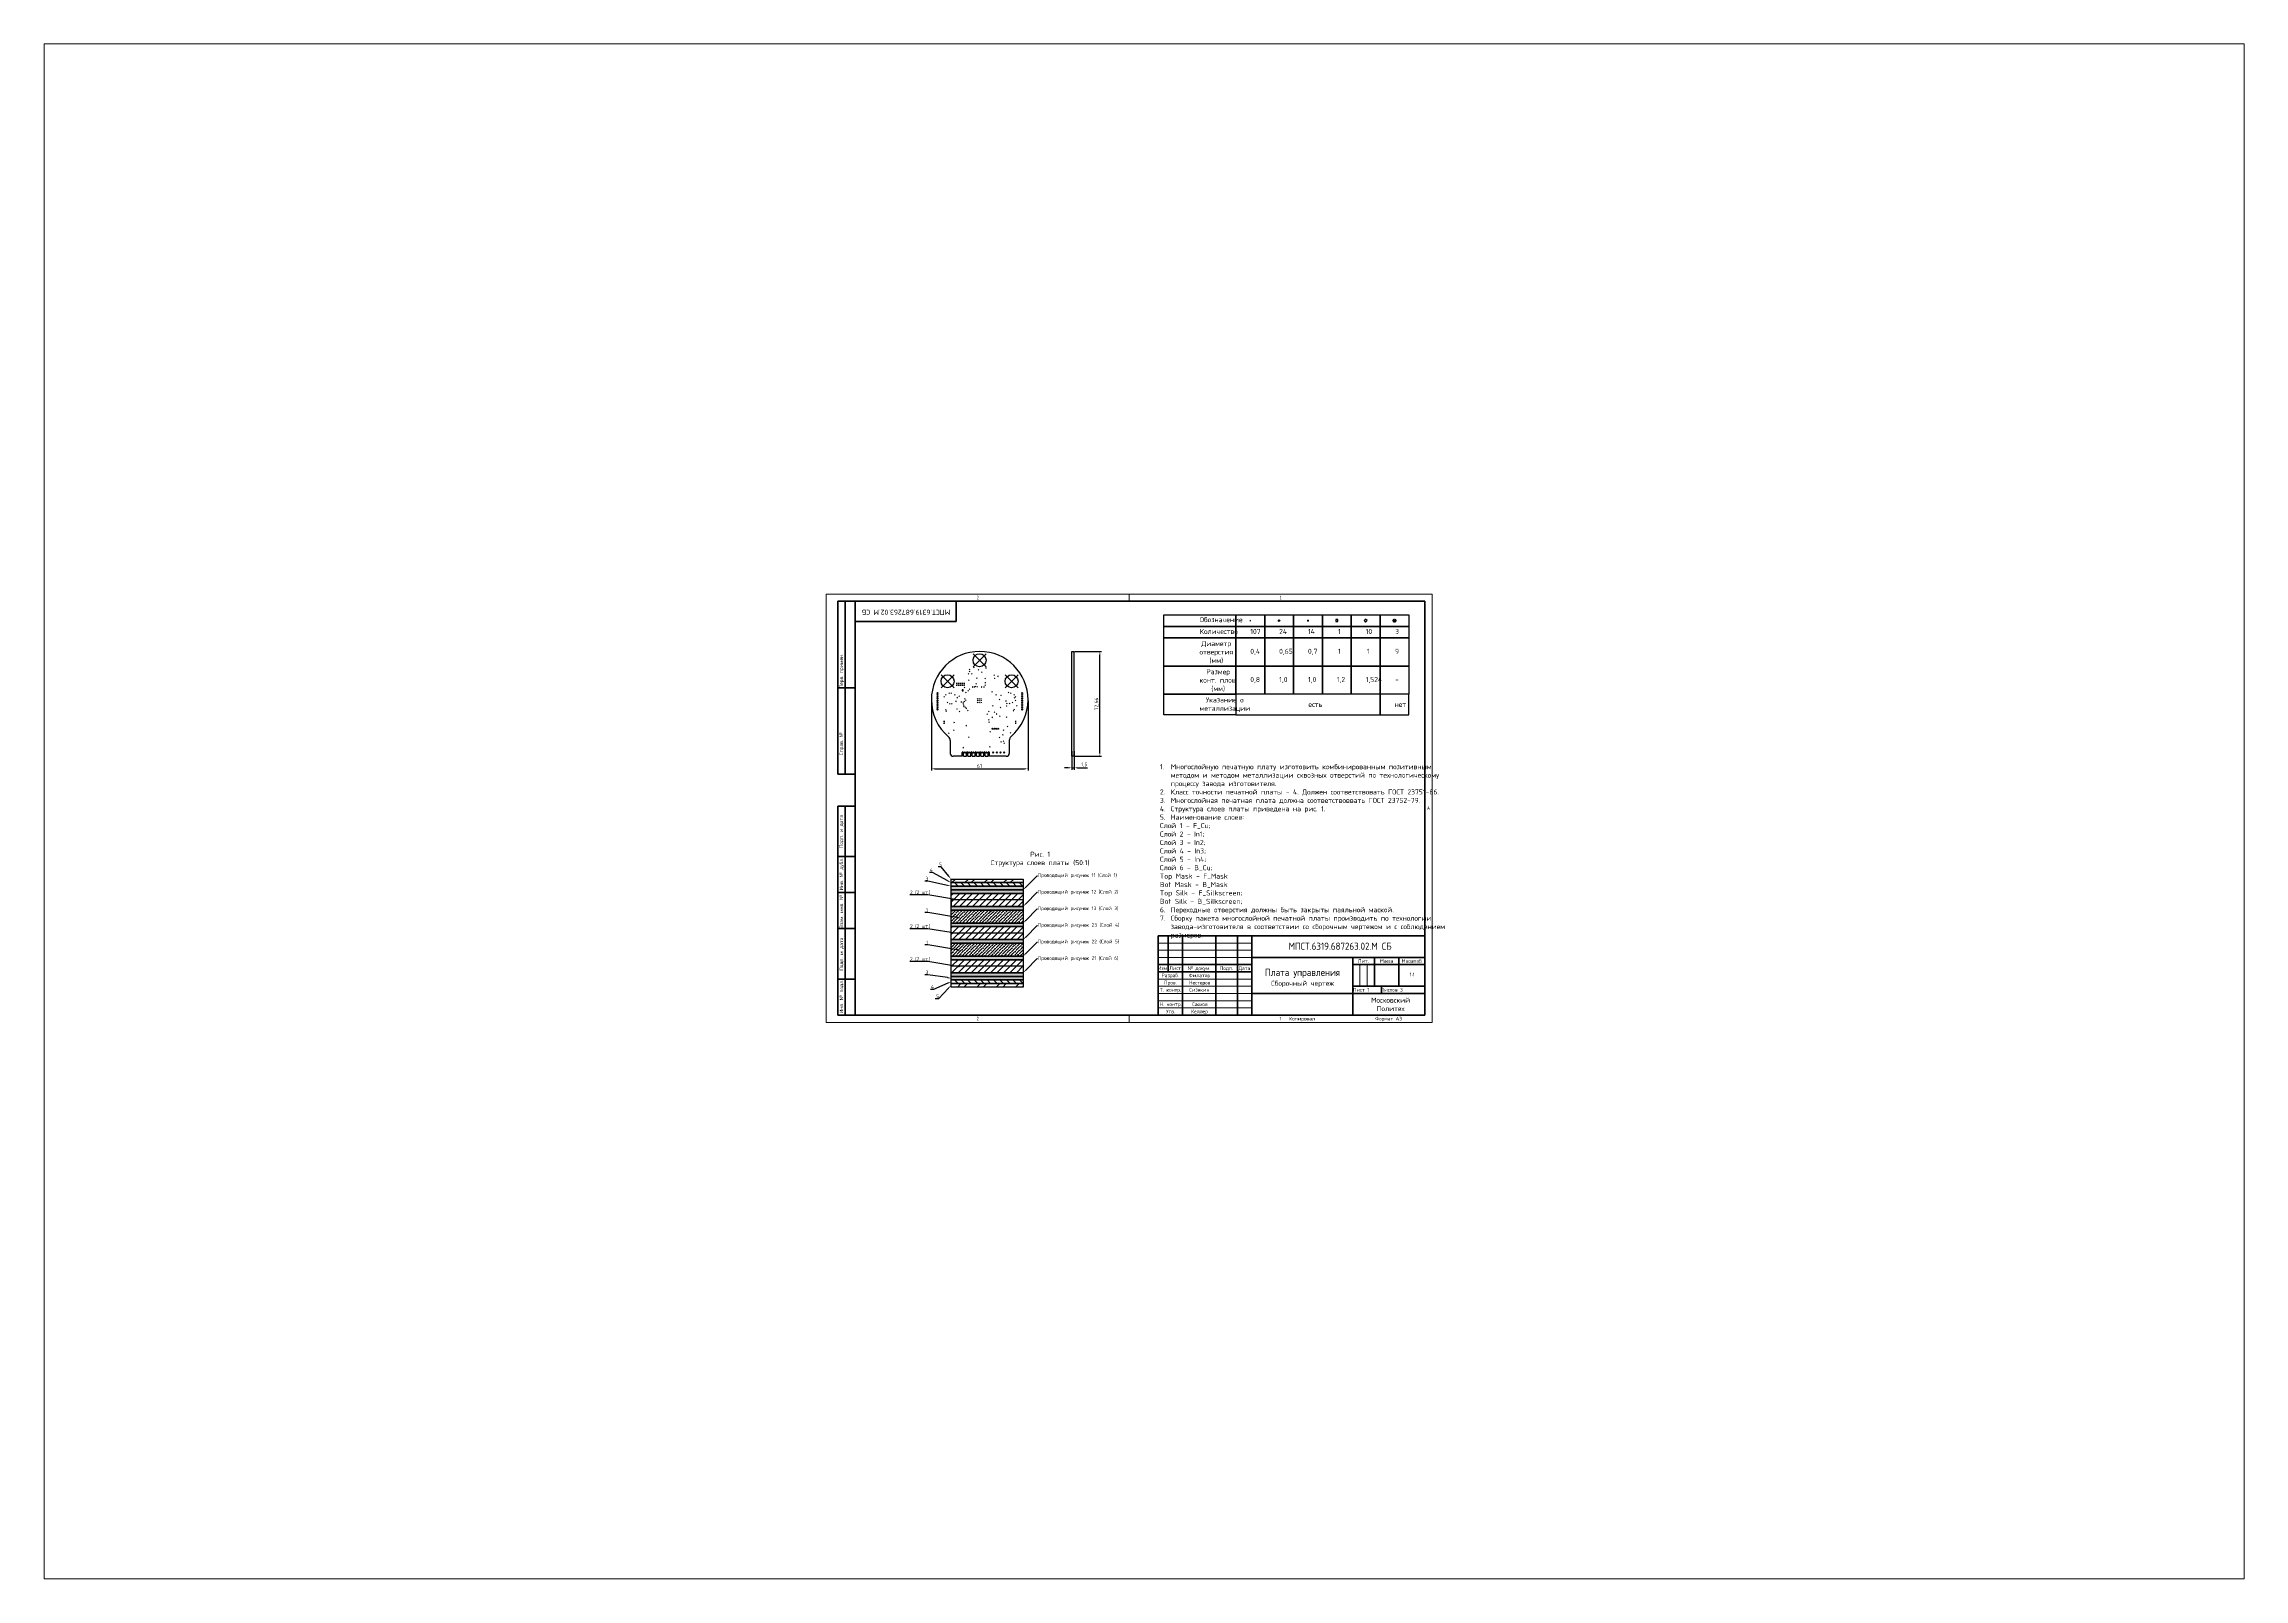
# Paper-space layout 'Лист1' of a CAD drawing. Extents: x -332 to 621, y -232 to 433.
# The model-space entities are those that its viewports show. They can reach past a viewport. Long polylines and large blocks are cut down to what shows.
import ezdxf
from ezdxf import colors
from ezdxf.entities.mleader import LeaderData, LeaderLine
from ezdxf.math import Vec2, Vec3

# ---------------------------------------------------------------- set-up
doc = ezdxf.new("R2010")
doc.units = 0
doc.layers.get('0').update_dxf_attribs({"linetype": 'CONTINUOUS'})
doc.layers.get('Defpoints').update_dxf_attribs({"linetype": 'CONTINUOUS'})
doc.layers.add('BLACK', color=7, linetype='CONTINUOUS')
doc.layers.add('ОСНОВНОЙ', color=7, linetype='CONTINUOUS', lineweight=25)
doc.styles.add('SLDTEXTSTYLE2', font='TXT', dxfattribs={"width": 0.605})
doc.styles.add('СПДС', font='isocpeur.ttf', dxfattribs={"width": 0.9})
doc.dimstyles.new('ISO-25', dxfattribs={"dimtxt": 2.5, "dimasz": 2.5, "dimexe": 1.25, "dimexo": 0.625, "dimtad": 1, "dimtxsty": 'Standard', "dimcen": 2.5, "dimadec": 0, "dimazin": 0, "dimtfac": 1, "dimtmove": 0, "dimatfit": 3, "dimfxl": 1, "dimarcsym": 0})
pattern_1 = [(315, (-77.4648, -131.8693), (2.245064, 2.245064), [])]

# ---------------------------------------------------------------- blocks, each defined once
blk = doc.blocks.new('_Dot')
at = {"color": 0, "linetype": 'ByBlock', "lineweight": -2}
blk.add_line((-0.5, 0), (-1, 0), dxfattribs=at)
at = {"color": 0, "linetype": 'ByBlock', "const_width": 0.5}
blk.add_lwpolyline([(-0.25, 0, 1), (0.25, 0, 1)], format="xyb", close=True, dxfattribs=at)
blk = doc.blocks.new('*D1')
at = {"color": 0, "linetype": 'Continuous', "lineweight": -2, "transparency": 16777216}
for p, q in [((395.5, 21.2), (395.5, 8.4)), ((397, 21.2), (397, 8.4)), ((393, 9.7), (390.5, 9.7)), ((395.5, 9.7), (397, 9.7)), ((399.5, 9.7), (406.3, 9.7))]:
    blk.add_line(p, q, dxfattribs=at)
at = {"color": 0, "linetype": 'Continuous', "transparency": 16777216}
for points in [[(393, 10.1), (393, 9.3), (395.5, 9.7)], [(399.5, 10.1), (399.5, 9.3), (397, 9.7)]]:
    blk.add_solid(points, dxfattribs=at)
at = {"layer": 'Defpoints', "color": 0, "linetype": 'Continuous', "transparency": 16777216}
for p in [(395.5, 21.8), (397, 21.8), (397, 9.7)]:
    blk.add_point(p, dxfattribs=at)
at = {"color": 0, "linetype": 'Continuous', "transparency": 16777216, "insert": (404.1, 11.8), "char_height": 2.5, "attachment_point": 5, "style": 'СПДС'}
blk.add_mtext('1,5', dxfattribs=at)
blk = doc.blocks.new('*D2')
at = {"color": 0, "linetype": 'Continuous', "lineweight": -2, "transparency": 16777216}
for p, q in [((397.6, 90.4), (416.1, 90.4)), ((414.9, 20.2), (414.9, 87.9)), ((397.6, 17.7), (416.1, 17.7))]:
    blk.add_line(p, q, dxfattribs=at)
at = {"color": 0, "linetype": 'Continuous', "transparency": 16777216}
for points in [[(414.5, 87.9), (415.3, 87.9), (414.9, 90.4)], [(414.5, 20.2), (415.3, 20.2), (414.9, 17.7)]]:
    blk.add_solid(points, dxfattribs=at)
at = {"layer": 'Defpoints', "color": 0, "linetype": 'Continuous', "transparency": 16777216}
for p in [(397, 90.4), (414.9, 90.4), (397, 17.7)]:
    blk.add_point(p, dxfattribs=at)
at = {"color": 0, "linetype": 'Continuous', "transparency": 16777216, "insert": (412.8, 54), "char_height": 2.5, "attachment_point": 5, "rotation": 90, "style": 'СПДС'}
blk.add_mtext('72,66', dxfattribs=at)
blk = doc.blocks.new('*D3')
at = {"color": 0, "linetype": 'Continuous', "lineweight": -2, "transparency": 16777216}
for p, q in [((298.1, 56.2), (298.1, 7.8)), ((365.1, 56.2), (365.1, 7.8)), ((300.6, 9), (362.6, 9))]:
    blk.add_line(p, q, dxfattribs=at)
at = {"color": 0, "linetype": 'Continuous', "transparency": 16777216}
for points in [[(300.6, 9.4), (300.6, 8.6), (298.1, 9)], [(362.6, 9.4), (362.6, 8.6), (365.1, 9)]]:
    blk.add_solid(points, dxfattribs=at)
at = {"layer": 'Defpoints', "color": 0, "linetype": 'Continuous', "transparency": 16777216}
for p in [(298.1, 56.9), (365.1, 56.9), (365.1, 9)]:
    blk.add_point(p, dxfattribs=at)
at = {"color": 0, "linetype": 'Continuous', "transparency": 16777216, "insert": (331.6, 10.9), "char_height": 2.5, "attachment_point": 5, "style": 'СПДС'}
blk.add_mtext('67', dxfattribs=at)

msp = doc.modelspace()

# ---------------------------------------------------------------- hatches: boundary and pattern name
at = {"linetype": 'Continuous'}
h = msp.add_hatch(dxfattribs=at)
h.set_pattern_fill('ANSI32', color=256)
h.set_pattern_definition([(45, (-77.465, -131.869), (-6.7352, 6.7352), []), (45, (-72.975, -131.869), (-6.7352, 6.7352), [])])
h.paths.add_polyline_path([(361.716, -67.411), (311.716, -67.411), (311.716, -69.911), (361.716, -69.911)])
h.paths.add_polyline_path([(361.716, -139.911), (311.716, -139.911), (311.716, -142.411), (361.716, -142.411)])
h = msp.add_hatch(dxfattribs=at)
h.set_pattern_fill('ANSI31', color=256, angle=270)
h.set_pattern_definition(pattern_1)
h.paths.add_polyline_path([(361.716, -69.911), (311.716, -69.911), (311.716, -72.411), (361.716, -72.411)])
h = msp.add_hatch(dxfattribs=at)
h.set_pattern_fill('AR-CONC', color=256, scale=0.01, angle=270)
h.set_pattern_definition([(320, (-77.4648, -131.8693), (-0.159391, -1.8218467), [0.1905, -2.0955]), (265, (-77.4648, -131.8693), (1.9105685, 0.352434), [0.1524, -1.676406]), (10.45144, (-77.4781, -132.0211), (1.7511775, -1.4694125), [0.1619, -1.7809024]), (316.1842, (-76.9568, -131.8693), (-0.420423, -2.71079), [0.28575, -3.14325]), (6.63556, (-76.9918, -132.0952), (2.474261, -2.374041), [0.24285, -2.671356]), (261.18415, (-76.9568, -131.8693), (2.474261, -2.374041), [0.2286, -2.514597]), (291, (-77.0838, -132.1233), (-1.022652, -1.516144), [0.1905, -2.0955]), (236, (-77.0838, -132.1233), (1.84188, -0.61802), [0.1524, -1.6764]), (341.45144, (-77.169, -132.2496), (0.819228, -2.134164), [0.1619, -1.780899]), (307.5, (-77.4648, -131.8693), (0.8455504, -0.030886), [0, -1.65608, 0, -1.7018, 0, -1.68275]), (277.5, (-77.4648, -131.8693), (1.0018057, -0.6681966), [0, -0.97028, 0, -1.61798, 0, -0.64135]), (237.5, (-77.4648, -131.30285), (-0.0572874, -1.355906), [0, -0.635, 0, -1.9812, 0, -2.6289]), (227.5, (-77.4648, -131.0489), (0.254265, -1.4812918), [0, -0.8255, 0, -1.31572, 0, -1.8669])])
h.paths.add_polyline_path([(311.716, -134.911), (311.716, -137.411), (361.716, -137.411), (361.716, -134.911)])
h.paths.add_polyline_path([(311.716, -72.411), (311.716, -74.911), (361.716, -74.911), (361.716, -72.411)])
h = msp.add_hatch(color=256, dxfattribs=at)
h.dxf.hatch_style = 1
h.paths.add_polyline_path([(361.716, -74.911), (311.716, -74.911), (311.716, -77.411), (361.716, -77.411)])
h.paths.add_polyline_path([(361.716, -86.411), (311.716, -86.411), (311.716, -88.911), (361.716, -88.911)])
h.paths.add_polyline_path([(361.716, -97.911), (311.716, -97.911), (311.716, -100.411), (361.716, -100.411)])
h.paths.add_polyline_path([(361.716, -109.411), (311.716, -109.411), (311.716, -111.911), (361.716, -111.911)])
h.paths.add_polyline_path([(361.716, -120.911), (311.716, -120.911), (311.716, -123.411), (361.716, -123.411)])
h.paths.add_polyline_path([(361.716, -132.411), (311.716, -132.411), (311.716, -134.911), (361.716, -134.911)])
h = msp.add_hatch(dxfattribs=at)
h.set_pattern_fill('ANSI31', color=256)
h.paths.add_polyline_path([(361.716, -77.411), (311.716, -77.411), (311.716, -81.911), (361.716, -81.911)])
h.paths.add_polyline_path([(361.716, -81.911), (311.716, -81.911), (311.716, -86.411), (361.716, -86.411)])
h.paths.add_polyline_path([(361.716, -100.411), (311.716, -100.411), (311.716, -104.562), (313.82, -104.911), (361.716, -104.911)])
h.paths.add_polyline_path([(361.716, -104.911), (313.82, -104.911), (311.716, -104.911), (311.716, -109.411), (361.716, -109.411)])
h.paths.add_polyline_path([(361.716, -123.411), (311.716, -123.411), (311.716, -127.341), (315.149, -127.911), (361.716, -127.911)])
h.paths.add_polyline_path([(361.716, -127.911), (315.149, -127.911), (311.716, -127.911), (311.716, -132.411), (361.716, -132.411)])
h = msp.add_hatch(dxfattribs=at)
h.set_pattern_fill('ANSI36', color=256, scale=0.5)
h.paths.add_polyline_path([(361.716, -88.911), (311.716, -88.911), (311.716, -97.911), (361.716, -97.911)])
h.paths.add_polyline_path([(361.716, -111.911), (311.716, -111.911), (311.716, -120.911), (361.716, -120.911)])
h = msp.add_hatch(dxfattribs=at)
h.set_pattern_fill('ANSI31', color=256, angle=270)
h.set_pattern_definition(pattern_1)
h.paths.add_polyline_path([(311.716, -137.411), (311.716, -139.911), (361.716, -139.911), (361.716, -137.411)])

# ---------------------------------------------------------------- linework, layer by layer
at = {"color": 7, "linetype": 'Continuous', "lineweight": 18}
for p, q in [((225.233, 130.201), (645.233, 130.201)), ((225.233, 130.201), (225.233, -166.799)), ((645.233, 130.201), (645.233, -166.799)), ((455.233, -111.799), (520.233, -111.799)), ((455.233, -116.799), (520.233, -116.799)), ((455.233, -121.799), (520.233, -121.799)), ((455.233, -136.799), (520.233, -136.799)), ((595.233, -126.799), (595.233, -141.799)), ((600.233, -126.799), (600.233, -141.799)), ((455.233, -141.799), (520.233, -141.799)), ((455.233, -146.799), (520.233, -146.799)), ((455.233, -151.799), (520.233, -151.799)), ((225.233, -166.799), (645.233, -166.799)), ((455.233, -156.799), (520.233, -156.799))]:
    msp.add_line(p, q, dxfattribs=at)
at = {"color": 7, "linetype": 'Continuous', "lineweight": 50}
for p, q in [((233.233, 5.201), (233.233, 125.201)), ((245.233, 125.201), (233.233, 125.201)), ((233.233, 5.201), (233.233, 125.201)), ((238.233, 5.201), (238.233, 125.201)), ((238.233, 5.201), (238.233, 125.201)), ((245.233, 125.201), (245.233, -161.799)), ((640.233, 125.201), (245.233, 125.201)), ((245.233, 125.201), (245.233, -161.799)), ((315.233, 111.201), (315.233, 125.201)), ((640.233, -161.799), (640.233, 125.201)), ((245.233, 111.201), (315.233, 111.201)), ((233.233, 65.201), (245.233, 65.201)), ((233.233, 5.201), (245.233, 5.201)), ((233.233, -161.799), (233.233, -16.799)), ((233.233, -16.799), (245.233, -16.799)), ((238.233, -161.799), (238.233, -16.799)), ((245.233, -51.799), (233.233, -51.799)), ((245.233, -76.799), (233.233, -76.799)), ((245.233, -101.799), (233.233, -101.799)), ((455.233, -106.799), (640.233, -106.799)), ((455.233, -106.799), (455.233, -161.799)), ((462.233, -131.799), (462.233, -106.799)), ((472.233, -106.799), (472.233, -161.799)), ((495.233, -106.799), (495.233, -161.799)), ((510.233, -106.799), (510.233, -161.799)), ((520.233, -106.799), (520.233, -161.799)), ((520.233, -121.799), (640.233, -121.799)), ((590.233, -121.799), (590.233, -161.799)), ((605.233, -121.799), (605.233, -141.799)), ((622.233, -121.799), (622.233, -141.799)), ((233.233, -136.799), (245.233, -136.799)), ((455.233, -126.799), (520.233, -126.799)), ((455.233, -131.799), (520.233, -131.799)), ((590.233, -126.799), (640.233, -126.799)), ((520.233, -146.799), (640.233, -146.799)), ((590.233, -141.799), (640.233, -141.799)), ((610.233, -141.799), (610.233, -146.799)), ((233.233, -161.799), (245.233, -161.799)), ((245.233, -161.799), (640.233, -161.799))]:
    msp.add_line(p, q, dxfattribs=at)
at = {"color": 7, "linetype": 'Continuous', "lineweight": 25}
msp.add_line((245.233, 65.201), (233.233, 65.201), dxfattribs=at)
at = {"linetype": 'Continuous'}
for points in [[(459.199, 115.752), (509.199, 115.752), (509.199, 107.752), (459.199, 107.752)], [(459.199, 107.752), (509.199, 107.752), (509.199, 99.752), (459.199, 99.752)], [(509.199, 115.752), (529.199, 115.752), (529.199, 107.752), (509.199, 107.752)], [(509.199, 107.752), (529.199, 107.752), (529.199, 99.752), (509.199, 99.752)], [(529.199, 115.752), (549.199, 115.752), (549.199, 107.752), (529.199, 107.752)], [(529.199, 107.752), (549.199, 107.752), (549.199, 99.752), (529.199, 99.752)], [(549.199, 115.752), (569.199, 115.752), (569.199, 107.752), (549.199, 107.752)], [(549.199, 107.752), (569.199, 107.752), (569.199, 99.752), (549.199, 99.752)], [(569.199, 115.752), (589.199, 115.752), (589.199, 107.752), (569.199, 107.752)], [(569.199, 107.752), (589.199, 107.752), (589.199, 99.752), (569.199, 99.752)], [(589.199, 115.752), (609.199, 115.752), (609.199, 107.752), (589.199, 107.752)], [(589.199, 107.752), (609.199, 107.752), (609.199, 99.752), (589.199, 99.752)], [(609.199, 115.752), (629.199, 115.752), (629.199, 107.752), (609.199, 107.752)], [(609.199, 107.752), (629.199, 107.752), (629.199, 99.752), (609.199, 99.752)], [(459.199, 99.752), (509.199, 99.752), (509.199, 80.215), (459.199, 80.215)], [(509.199, 99.752), (529.199, 99.752), (529.199, 80.215), (509.199, 80.215)], [(529.199, 99.752), (549.199, 99.752), (549.199, 80.215), (529.199, 80.215)], [(549.199, 99.752), (569.199, 99.752), (569.199, 80.215), (549.199, 80.215)], [(569.199, 99.752), (589.199, 99.752), (589.199, 80.215), (569.199, 80.215)], [(589.199, 99.752), (609.199, 99.752), (609.199, 80.215), (589.199, 80.215)], [(609.199, 99.752), (629.199, 99.752), (629.199, 80.215), (609.199, 80.215)], [(395.464, 90.367), (396.964, 90.367), (396.964, 17.705), (395.464, 17.705)], [(459.199, 80.215), (509.199, 80.215), (509.199, 60.678), (459.199, 60.678)], [(509.199, 80.215), (529.199, 80.215), (529.199, 60.678), (509.199, 60.678)], [(529.199, 80.215), (549.199, 80.215), (549.199, 60.678), (529.199, 60.678)], [(549.199, 80.215), (569.199, 80.215), (569.199, 60.678), (549.199, 60.678)], [(569.199, 80.215), (589.199, 80.215), (589.199, 60.678), (569.199, 60.678)], [(589.199, 80.215), (609.199, 80.215), (609.199, 60.678), (589.199, 60.678)], [(609.199, 80.215), (629.199, 80.215), (629.199, 60.678), (609.199, 60.678)], [(459.199, 60.678), (509.199, 60.678), (509.199, 46.451), (459.199, 46.451)], [(509.199, 46.451), (609.199, 46.451), (609.199, 60.678), (509.199, 60.678)], [(609.199, 46.451), (629.199, 46.451), (629.199, 60.678), (609.199, 60.678)], [(311.716, -67.411), (361.716, -67.411), (361.716, -142.411), (311.716, -142.411)], [(311.716, -67.411), (361.716, -67.411), (361.716, -69.911), (311.716, -69.911)], [(311.716, -69.911), (361.716, -69.911), (361.716, -72.411), (311.716, -72.411)], [(311.716, -72.411), (361.716, -72.411), (361.716, -74.911), (311.716, -74.911)], [(311.716, -74.911), (361.716, -74.911), (361.716, -77.411), (311.716, -77.411)], [(311.716, -77.411), (361.716, -77.411), (361.716, -86.411), (311.716, -86.411)], [(311.716, -86.411), (361.716, -86.411), (361.716, -81.911), (311.716, -81.911)], [(311.716, -86.411), (361.716, -86.411), (361.716, -88.911), (311.716, -88.911)], [(311.716, -88.911), (361.716, -88.911), (361.716, -97.911), (311.716, -97.911)], [(311.716, -97.911), (361.716, -97.911), (361.716, -100.411), (311.716, -100.411)], [(311.716, -100.411), (361.716, -100.411), (361.716, -109.411), (311.716, -109.411)], [(311.716, -100.411), (361.716, -100.411), (361.716, -104.911), (311.716, -104.911)], [(311.716, -109.411), (361.716, -109.411), (361.716, -111.911), (311.716, -111.911)], [(311.716, -111.911), (361.716, -111.911), (361.716, -120.911), (311.716, -120.911)], [(311.716, -120.911), (361.716, -120.911), (361.716, -123.411), (311.716, -123.411)], [(311.716, -123.411), (361.716, -123.411), (361.716, -132.411), (311.716, -132.411)], [(311.716, -123.411), (361.716, -123.411), (361.716, -127.911), (311.716, -127.911)], [(311.716, -132.411), (361.716, -132.411), (361.716, -134.911), (311.716, -134.911)], [(311.716, -134.911), (361.716, -134.911), (361.716, -137.411), (311.716, -137.411)], [(311.716, -137.411), (361.716, -137.411), (361.716, -139.911), (311.716, -139.911)], [(311.716, -139.911), (361.716, -139.911), (361.716, -142.411), (311.716, -142.411)]]:
    msp.add_lwpolyline(points, close=True, dxfattribs=at)
at = {"layer": 'BLACK', "linetype": 'Continuous'}
for p, q in [((518.999, 111.952), (519.399, 111.552)), ((519.399, 111.952), (518.999, 111.552)), ((558.599, 111.752), (559.799, 111.752)), ((559.199, 112.352), (559.199, 111.152)), ((579.863, 112.459), (578.448, 112.459)), ((578.448, 112.459), (578.448, 111.045)), ((578.448, 111.045), (579.863, 111.045)), ((579.863, 111.045), (579.863, 112.459)), ((599.155, 112.752), (598.156, 111.753)), ((598.156, 111.753), (599.156, 110.752)), ((600.156, 111.752), (599.155, 112.752)), ((599.156, 110.752), (600.156, 111.752)), ((618.156, 112.752), (620.156, 110.752)), ((620.156, 112.752), (618.156, 110.752)), ((324.196, 78.141), (324.596, 77.741)), ((324.596, 78.141), (324.196, 77.741)), ((324.196, 76.641), (324.596, 76.241)), ((324.596, 76.641), (324.196, 76.241)), ((327.013, 88.823), (336.013, 79.823)), ((336.013, 88.823), (327.013, 79.823)), ((327.196, 79.391), (327.596, 78.991)), ((327.596, 79.391), (327.196, 78.991)), ((330.581, 77.776), (330.981, 77.376)), ((330.981, 77.776), (330.581, 77.376)), ((335.696, 79.141), (336.096, 78.741)), ((336.096, 79.141), (335.696, 78.741)), ((304.788, 74.218), (313.788, 65.218)), ((313.788, 74.218), (304.788, 65.218)), ((310.196, 61.641), (310.596, 61.241)), ((310.596, 61.641), (310.196, 61.241)), ((311.696, 61.641), (312.096, 61.241)), ((312.096, 61.641), (311.696, 61.241)), ((315.386, 68.341), (316.086, 68.341)), ((315.386, 67.071), (316.086, 67.071)), ((315.736, 68.691), (315.736, 67.991)), ((315.736, 67.421), (315.736, 66.721)), ((316.656, 68.341), (317.356, 68.341)), ((316.656, 67.071), (317.356, 67.071)), ((317.006, 68.691), (317.006, 67.991)), ((317.006, 67.421), (317.006, 66.721)), ((317.926, 68.341), (318.626, 68.341)), ((317.926, 67.071), (318.626, 67.071)), ((318.276, 68.691), (318.276, 67.991)), ((318.276, 67.421), (318.276, 66.721)), ((319.196, 68.341), (319.896, 68.341)), ((319.196, 67.071), (319.896, 67.071)), ((320.041, 63.779), (319.334, 63.779)), ((319.334, 63.779), (319.334, 63.072)), ((319.334, 63.072), (320.041, 63.072)), ((319.546, 68.691), (319.546, 67.991)), ((319.546, 67.421), (319.546, 66.721)), ((320.041, 63.072), (320.041, 63.779)), ((320.466, 68.341), (321.166, 68.341)), ((320.466, 67.071), (321.166, 67.071)), ((320.816, 68.691), (320.816, 67.991)), ((320.816, 67.421), (320.816, 66.721)), ((320.884, 65.657), (321.284, 65.257)), ((321.284, 65.657), (320.884, 65.257)), ((321.646, 62.101), (322.046, 61.701)), ((322.046, 62.101), (321.646, 61.701)), ((323.385, 63.244), (323.785, 62.844)), ((323.785, 63.244), (323.385, 62.844)), ((323.696, 75.141), (324.096, 74.741)), ((324.096, 75.141), (323.696, 74.741)), ((323.932, 70.737), (324.332, 70.337)), ((324.332, 70.737), (323.932, 70.337)), ((324.313, 64.514), (324.713, 64.114)), ((324.713, 64.514), (324.313, 64.114)), ((325.921, 75.123), (326.321, 74.723)), ((326.321, 75.123), (325.921, 74.723)), ((326.472, 65.911), (326.872, 65.511)), ((326.872, 65.911), (326.472, 65.511)), ((327.488, 65.911), (327.888, 65.511)), ((327.888, 65.911), (327.488, 65.511)), ((328.437, 66.228), (328.837, 65.828)), ((328.837, 66.228), (328.437, 65.828)), ((329.012, 68.121), (329.412, 67.721)), ((329.412, 68.121), (329.012, 67.721)), ((329.266, 72.007), (329.666, 71.607)), ((329.666, 72.007), (329.266, 71.607)), ((329.647, 66.038), (330.047, 65.638)), ((330.047, 66.038), (329.647, 65.638)), ((332.695, 65.911), (333.095, 65.511)), ((333.095, 65.911), (332.695, 65.511)), ((332.811, 76.198), (333.211, 75.798)), ((333.211, 76.198), (332.811, 75.798)), ((334.346, 65.911), (334.746, 65.511)), ((334.746, 65.911), (334.346, 65.511)), ((335.108, 71.879), (335.508, 71.479)), ((335.508, 71.879), (335.108, 71.479)), ((335.108, 68.959), (335.508, 68.559)), ((335.508, 68.959), (335.108, 68.559)), ((335.108, 67.181), (335.508, 66.781)), ((335.508, 67.181), (335.108, 66.781)), ((339.934, 62.609), (340.334, 62.209)), ((340.334, 62.609), (339.934, 62.209)), ((341.346, 74.141), (341.746, 73.741)), ((341.746, 74.141), (341.346, 73.741)), ((341.746, 71.941), (342.146, 71.541)), ((342.146, 71.941), (341.746, 71.541)), ((343.946, 73.341), (344.346, 72.941)), ((344.346, 73.341), (343.946, 72.941)), ((349.238, 74.218), (358.238, 65.218)), ((358.238, 74.218), (349.238, 65.218)), ((351.446, 62.141), (351.846, 61.741)), ((351.846, 62.141), (351.446, 61.741)), ((352.946, 61.641), (353.346, 61.241)), ((353.346, 61.641), (352.946, 61.241)), ((306.696, 59.141), (307.096, 58.741)), ((307.096, 59.141), (306.696, 58.741)), ((307.791, 50.141), (308.191, 49.741)), ((308.191, 50.141), (307.791, 49.741)), ((307.859, 60.554), (308.259, 60.154)), ((308.259, 60.554), (307.859, 60.154)), ((308.196, 49.141), (308.596, 48.741)), ((308.596, 49.141), (308.196, 48.741)), ((309.061, 55.141), (309.461, 54.741)), ((309.461, 55.141), (309.061, 54.741)), ((310.646, 54.241), (311.046, 53.841)), ((311.046, 54.241), (310.646, 53.841)), ((312.009, 54.204), (312.409, 53.804)), ((312.409, 54.204), (312.009, 53.804)), ((314.034, 60.554), (314.434, 60.154)), ((314.434, 60.554), (314.034, 60.154)), ((314.876, 56.011), (315.276, 55.611)), ((315.276, 56.011), (314.876, 55.611)), ((315.677, 50.671), (316.077, 50.271)), ((316.077, 50.671), (315.677, 50.271)), ((315.746, 58.541), (316.146, 58.141)), ((316.146, 58.541), (315.746, 58.141)), ((317.146, 59.541), (317.546, 59.141)), ((317.546, 59.541), (317.146, 59.141)), ((317.328, 48.893), (317.728, 48.493)), ((317.728, 48.893), (317.328, 48.493)), ((318.546, 55.541), (318.946, 55.141)), ((318.946, 55.541), (318.546, 55.141)), ((319.879, 54.269), (320.279, 53.869)), ((320.279, 54.269), (319.879, 53.869)), ((319.946, 55.341), (320.346, 54.941)), ((320.346, 55.341), (319.946, 54.941)), ((320.342, 53.382), (320.742, 52.982)), ((320.742, 53.382), (320.342, 52.982)), ((320.452, 52.389), (320.852, 51.989)), ((320.852, 52.389), (320.452, 51.989)), ((320.839, 55.833), (321.239, 55.433)), ((321.239, 55.833), (320.839, 55.433)), ((321.138, 57.783), (321.538, 57.383)), ((321.538, 57.783), (321.138, 57.383)), ((321.346, 51.941), (321.746, 51.541)), ((321.746, 51.941), (321.346, 51.541)), ((321.773, 56.767), (322.173, 56.367)), ((322.173, 56.767), (321.773, 56.367)), ((321.96, 51.151), (322.36, 50.751)), ((322.36, 51.151), (321.96, 50.751)), ((323.17, 49.655), (323.57, 49.255)), ((323.57, 49.655), (323.17, 49.255)), ((329.774, 57.783), (330.174, 57.383)), ((330.174, 57.783), (329.774, 57.383)), ((329.774, 56.513), (330.174, 56.113)), ((330.174, 56.513), (329.774, 56.113)), ((329.774, 55.243), (330.174, 54.843)), ((330.174, 55.243), (329.774, 54.843)), ((331.044, 57.783), (331.444, 57.383)), ((331.444, 57.783), (331.044, 57.383)), ((331.044, 56.513), (331.444, 56.113)), ((331.444, 56.513), (331.044, 56.113)), ((331.044, 55.243), (331.444, 54.843)), ((331.444, 55.243), (331.044, 54.843)), ((332.314, 57.783), (332.714, 57.383)), ((332.714, 57.783), (332.314, 57.383)), ((332.314, 56.513), (332.714, 56.113)), ((332.714, 56.513), (332.314, 56.113)), ((332.314, 55.243), (332.714, 54.843)), ((332.714, 55.243), (332.314, 54.843)), ((336.632, 47.115), (337.032, 46.715)), ((337.032, 47.115), (336.632, 46.715)), ((337.648, 48.893), (338.048, 48.493)), ((338.048, 48.893), (337.648, 48.493)), ((340.571, 52.854), (340.971, 52.454)), ((340.971, 52.854), (340.571, 52.454)), ((341.585, 48.512), (341.985, 48.112)), ((341.985, 48.512), (341.585, 48.112)), ((342.728, 60.577), (343.128, 60.177)), ((343.128, 60.577), (342.728, 60.177)), ((342.982, 47.242), (343.382, 46.842)), ((343.382, 47.242), (342.982, 46.842)), ((345.146, 57.341), (345.546, 56.941)), ((345.546, 57.341), (345.146, 56.941)), ((345.811, 51.756), (346.211, 51.356)), ((346.211, 51.756), (345.811, 51.356)), ((346.146, 60.141), (346.546, 59.741)), ((346.546, 60.141), (346.146, 59.741)), ((349.586, 56.259), (349.986, 55.859)), ((349.986, 56.259), (349.586, 55.859)), ((350.084, 54.504), (350.484, 54.104)), ((350.484, 54.504), (350.084, 54.104)), ((350.084, 52.779), (350.484, 52.379)), ((350.484, 52.779), (350.084, 52.379)), ((351.915, 54.549), (352.315, 54.149)), ((352.315, 54.549), (351.915, 54.149)), ((354.081, 55.256), (354.481, 54.856)), ((354.481, 55.256), (354.081, 54.856)), ((354.754, 49.434), (355.154, 49.034)), ((355.154, 49.434), (354.754, 49.034)), ((355.196, 50.391), (355.596, 49.991)), ((355.596, 50.391), (355.196, 49.991)), ((355.359, 60.554), (355.759, 60.154)), ((355.759, 60.554), (355.359, 60.154)), ((355.533, 58.393), (355.933, 57.993)), ((355.933, 58.393), (355.533, 57.993)), ((356.196, 59.141), (356.596, 58.741)), ((356.596, 59.141), (356.196, 58.741)), ((356.196, 56.641), (356.596, 56.241)), ((356.596, 56.641), (356.196, 56.241)), ((357.196, 52.891), (357.596, 52.491)), ((357.596, 52.891), (357.196, 52.491)), ((306.51, 41.962), (307.21, 41.962)), ((306.51, 40.692), (307.21, 40.692)), ((306.86, 42.312), (306.86, 41.612)), ((306.86, 41.042), (306.86, 40.342)), ((309.946, 33.891), (310.346, 33.491)), ((310.346, 33.891), (309.946, 33.491)), ((313.518, 36.069), (313.918, 35.669)), ((313.918, 36.069), (313.518, 35.669)), ((313.552, 41.239), (313.952, 40.839)), ((313.952, 41.239), (313.552, 40.839)), ((322.027, 39.114), (322.427, 38.714)), ((322.427, 39.114), (322.027, 38.714)), ((323.932, 31.113), (324.332, 30.713)), ((324.332, 31.113), (323.932, 30.713)), ((337.809, 43.254), (338.209, 42.854)), ((338.209, 43.254), (337.809, 42.854)), ((337.834, 41.529), (338.234, 41.129)), ((338.234, 41.529), (337.834, 41.129)), ((338.696, 34.891), (339.096, 34.491)), ((339.096, 34.891), (338.696, 34.491)), ((340.123, 44.891), (340.523, 44.491)), ((340.523, 44.891), (340.123, 44.491)), ((345.167, 30.913), (345.567, 30.513)), ((345.567, 30.913), (345.167, 30.513)), ((345.361, 45.684), (345.761, 45.284)), ((345.761, 45.684), (345.361, 45.284)), ((347.3, 32.764), (347.7, 32.364)), ((347.7, 32.764), (347.3, 32.364)), ((347.808, 35.939), (348.208, 35.539)), ((348.208, 35.939), (347.808, 35.539)), ((349.856, 45.051), (350.256, 44.651)), ((350.256, 45.051), (349.856, 44.651)), ((350.729, 38.479), (351.129, 38.079)), ((351.129, 38.479), (350.729, 38.079)), ((352.796, 34.161), (353.196, 33.761)), ((353.196, 34.161), (352.796, 33.761)), ((356.183, 41.962), (356.883, 41.962)), ((356.183, 40.692), (356.883, 40.692)), ((356.533, 42.312), (356.533, 41.612)), ((356.533, 41.042), (356.533, 40.342)), ((311.236, 28.585), (311.236, 19.737)), ((319.354, 17.705), (313.268, 17.705)), ((319.354, 17.705), (319.354, 20.245)), ((319.946, 23.891), (320.346, 23.491)), ((320.346, 23.891), (319.946, 23.491)), ((320.37, 17.705), (320.37, 20.245)), ((320.37, 17.705), (322.354, 17.705)), ((321.324, 20.745), (320.824, 20.245)), ((320.824, 20.245), (321.324, 19.745)), ((321.824, 20.245), (321.324, 20.745)), ((321.324, 19.745), (321.824, 20.245)), ((322.354, 17.705), (322.354, 20.245)), ((323.37, 17.705), (323.37, 20.245)), ((323.37, 17.705), (325.354, 17.705)), ((324.324, 20.745), (323.824, 20.245)), ((323.824, 20.245), (324.324, 19.745)), ((324.824, 20.245), (324.324, 20.745)), ((324.324, 19.745), (324.824, 20.245)), ((325.354, 17.705), (325.354, 20.245)), ((326.37, 17.705), (326.37, 20.245)), ((326.37, 17.705), (328.354, 17.705)), ((327.324, 20.745), (326.824, 20.245)), ((326.824, 20.245), (327.324, 19.745)), ((327.824, 20.245), (327.324, 20.745)), ((327.324, 19.745), (327.824, 20.245)), ((328.354, 17.705), (328.354, 20.245)), ((329.37, 17.705), (329.37, 20.245)), ((329.37, 17.705), (331.354, 17.705)), ((330.324, 20.745), (329.824, 20.245)), ((329.824, 20.245), (330.324, 19.745)), ((330.824, 20.245), (330.324, 20.745)), ((330.324, 19.745), (330.824, 20.245)), ((331.354, 17.705), (331.354, 20.245)), ((332.37, 17.705), (332.37, 20.245)), ((332.37, 17.705), (334.354, 17.705)), ((333.324, 20.745), (332.824, 20.245)), ((332.824, 20.245), (333.324, 19.745)), ((333.824, 20.245), (333.324, 20.745)), ((333.324, 19.745), (333.824, 20.245)), ((334.354, 17.705), (334.354, 20.245)), ((335.37, 17.705), (335.37, 20.245)), ((335.37, 17.705), (337.354, 17.705)), ((336.324, 20.745), (335.824, 20.245)), ((335.824, 20.245), (336.324, 19.745)), ((336.824, 20.245), (336.324, 20.745)), ((336.324, 19.745), (336.824, 20.245)), ((337.354, 17.705), (337.354, 20.245)), ((338.283, 24.382), (338.683, 23.982)), ((338.683, 24.382), (338.283, 23.982)), ((338.37, 17.705), (338.37, 20.245)), ((350.041, 17.705), (338.37, 17.705)), ((340.896, 20.745), (340.396, 20.245)), ((340.396, 20.245), (340.896, 19.745)), ((341.396, 20.245), (340.896, 20.745)), ((340.896, 19.745), (341.396, 20.245)), ((343.436, 20.745), (342.936, 20.245)), ((342.936, 20.245), (343.436, 19.745)), ((343.936, 20.245), (343.436, 20.745)), ((343.436, 19.745), (343.936, 20.245)), ((345.976, 20.745), (345.476, 20.245)), ((345.476, 20.245), (345.976, 19.745)), ((346.476, 20.245), (345.976, 20.745)), ((345.976, 19.745), (346.476, 20.245)), ((346.157, 27.938), (346.557, 27.538)), ((346.557, 27.938), (346.157, 27.538)), ((347.941, 28.351), (348.341, 27.951)), ((348.341, 28.351), (347.941, 27.951)), ((348.516, 20.745), (348.016, 20.245)), ((348.016, 20.245), (348.516, 19.745)), ((348.316, 27.049), (348.716, 26.649)), ((348.716, 27.049), (348.316, 26.649)), ((349.016, 20.245), (348.516, 20.745)), ((348.516, 19.745), (349.016, 20.245)), ((352.073, 28.687), (352.073, 19.737))]:
    msp.add_line(p, q, dxfattribs=at)
at = {"layer": 'BLACK'}
for centre, radius in [((539.199, 111.752), 0.5), ((619.156, 111.752), 1), ((331.513, 84.323), 4.5), ((302.288, 61.52), 0.325), ((309.288, 69.718), 4.5), ((353.738, 69.718), 4.5), ((361.042, 61.52), 0.325), ((302.288, 60.25), 0.325), ((302.288, 58.98), 0.325), ((302.288, 57.71), 0.325), ((302.288, 56.44), 0.325), ((302.288, 55.17), 0.325), ((302.288, 53.9), 0.325), ((302.288, 52.63), 0.325), ((302.288, 51.36), 0.325), ((302.288, 50.09), 0.325), ((361.042, 60.25), 0.325), ((361.042, 58.98), 0.325), ((361.042, 57.71), 0.325), ((361.042, 56.44), 0.325), ((361.042, 55.17), 0.325), ((361.042, 53.9), 0.325), ((361.042, 52.63), 0.325), ((361.042, 51.36), 0.325), ((361.042, 50.09), 0.325), ((340.515, 36.755), 0.325), ((341.785, 36.755), 0.325), ((343.055, 36.755), 0.325), ((344.325, 36.755), 0.325)]:
    msp.add_circle(centre, radius, dxfattribs=at)
for centre, radius, start, end in [((331.597, 56.867), 33.5, 0, 180), ((331.597, 56.867), 33.5, 179.999993, 229.844635), ((331.597, 56.867), 33.5, 310.392958, 359.999973), ((307.731, 28.586), 3.505, 359.97553, 49.789519), ((355.574, 28.687), 3.501, 130.394949, 179.998429), ((313.268, 19.737), 2.032, 179.99718, 270.001664), ((319.862, 20.245), 0.508, 0, 180), ((322.862, 20.245), 0.508, 0, 180), ((325.862, 20.245), 0.508, 0, 180), ((328.862, 20.245), 0.508, 0, 180), ((331.862, 20.245), 0.508, 0, 180), ((334.862, 20.245), 0.508, 0, 180), ((337.862, 20.245), 0.508, 0, 180), ((350.041, 19.737), 2.032, 270.00313, 359.99718)]:
    msp.add_arc(centre, radius, start, end, dxfattribs=at)
at = {"layer": 'ОСНОВНОЙ', "linetype": 'Continuous', "lineweight": 18}
for p, q in [((245.233, -161.799), (245.233, 125.201)), ((245.233, 125.201), (640.233, 125.201)), ((435.233, 125.201), (435.233, 130.201)), ((442.733, 125.202), (442.733, 125.2)), ((640.233, 125.201), (640.233, -161.799)), ((245.232, -18.299), (245.234, -18.299)), ((640.234, -18.299), (640.232, -18.299)), ((640.233, -161.799), (245.233, -161.799)), ((435.233, -161.799), (435.233, -166.799)), ((442.733, -161.8), (442.733, -161.798))]:
    msp.add_line(p, q, dxfattribs=at)

# ---------------------------------------------------------------- texts
at = {"color": 7, "linetype": 'Continuous', "lineweight": 0, "char_height": 2.5, "attachment_point": 2, "style": 'СПДС'}
for s, insert, rotation in [('{\\H1.42857x;МПСТ.6319.687263.02.М СБ}', (280.456, 115.757), 180), ('Перв. примен.', (234.301, 76.83), 90), ('Справ. №', (234.29, 26.482), 90), ('Подп. и дата', (234.287, -34.486), 90), ('Инв. № дубл.', (234.378, -63.938), 90), ('Взам. инв. №', (234.407, -89.977), 90), ('Подп. и дата', (234.429, -119.475), 90), ('Инв. № подл.', (234.43, -148.835), 90)]:
    msp.add_mtext(s, dxfattribs=dict(at, insert=insert, rotation=rotation))
at = {"linetype": 'Continuous', "char_height": 3.5, "attachment_point": 1, "style": 'СПДС'}
for s, insert in [('\\pxqc;Обозначение', (484.199, 114.186)), ('\\pxqc;Диаметр\\Pотверстия\\P(мм)', (483.979, 97.623)), ('\\pxqc;Количество', (484.199, 105.997)), ('\\pxqj;107', (519.199, 105.997)), ('\\pxqc;0,4', (519.199, 92.228)), ('\\pxqc;24', (539.199, 105.997)), ('\\pxqc;0,65', (539.199, 92.228)), ('\\pxqc;14', (559.199, 105.997)), ('\\pxqc;0,7', (559.199, 92.228)), ('\\pxqc;1', (579.199, 105.997)), ('\\pxqc;1', (579.199, 92.228)), ('\\pxqc;10', (599.199, 105.997)), ('\\pxqc;1', (599.199, 92.228)), ('\\pxqc;3', (619.199, 105.997)), ('\\pxqc;9', (619.199, 92.228)), ('\\pxqc;Размер\\Pконт. площ\\P(мм)', (483.979, 78.086)), ('\\pxqc;0,8', (519.199, 72.691)), ('\\pxqc;1,0', (539.199, 72.691)), ('\\pxqc;1,0', (559.199, 72.691)), ('\\pxqc;1,2', (579.199, 72.691)), ('\\pxqc;1,524', (599.199, 72.691)), ('\\pxqc;-', (619.199, 72.691)), ('\\pxqc;Указание о\\Pметаллизации', (483.979, 58.549)), ('\\pxqc;есть', (559.515, 55.401)), ('\\pxqc;нет', (619.173, 55.415)), ('\\pxqc;Рис. 1\\PСтруктура слоев платы (50:1)', (339.328, -48.47))]:
    msp.add_mtext(s, dxfattribs=dict(at, insert=insert))
at = {"insert": (454.051, 12.211), "char_height": 2.5, "width": 176.27435, "attachment_point": 1, "style": 'СПДС'}
msp.add_mtext('\\pxi-3,l4,t4;{\\H1.4x;1.^IМногослойную печатную плату изготовить комбинированным позитивным методом и методом металлизации сквозных отверстий по технологическому процессу завода изготовителя.\\P2.^IКласс точности печатной платы - 4. Должен соответствовать ГОСТ 23751-86.\\P3.^IМногослойная печатная плата должна соответствоввать ГОСТ 23752-79.\\P4.^IСтруктура слоев платы приведена на рис. 1.\\P5.^IНаименование слоев:\\PСлой 1 - F_Cu;\\PСлой 2 - In1;\\PСлой 3 - In2;\\PСлой 4 - In3;\\PСлой 5 - In4;\\PСлой 6 - B_Cu;\\PTop Mask - F_Mask\\PBot Mask - B_Mask\\PTop Silk - F_Silkscreen;\\PBot Silk - B_Silkscreen;\\P6.^IПереходные отверстия должны быть закрыты паяльной маской.\\P7.^IСборку пакета многослойной печатной платы производить по технологии завода-изготовителя в соответствии со сборочным чертежом и с соблюдением размеров.}', dxfattribs=at)
at = {"color": 7, "linetype": 'Continuous', "lineweight": 0, "attachment_point": 2, "style": 'СПДС'}
for s, insert, char_height in [('{\\H1.42857x;МПСТ.6319.687263.02.М СБ}', (581.472, -111.515), 3.5), ('Изм.', (458.756, -127.983), 2.5), ('Разраб.', (463.728, -132.983), 2.5), ('Лист', (467.13, -127.983), 2.5), ('№ докум.', (483.693, -127.983), 2.5), ('Филатов', (483.914, -132.983), 2.5), ('Подп.', (502.714, -127.983), 2.5), ('Дата', (515.118, -127.983), 2.5), ('{\\H1.42857x;Плата управления }\\PСборочный чертеж', (555.41, -129.639), 3.5), ('Лит.', (597.64, -122.983), 2.5), ('Масса', (613.724, -122.983), 2.5), ('Масштаб', (631.126, -122.983), 2.5), ('1:1', (631.401, -132.397), 2.5), ('Т. контр.', (463.976, -142.983), 2.5), ('Пров.', (463.821, -137.983), 2.5), ('Сизякин', (483.927, -142.983), 2.5), ('Нестеров', (484.144, -137.983), 2.5), ('Лист 1', (595.994, -142.983), 2.5), ('Московский\\PПолитех', (616.455, -149.651), 3.5), ('Листов 3', (617.258, -142.983), 2.5), ('Н. контр.', (464.038, -152.983), 2.5), ('Утв.', (463.976, -157.983), 2.5), ('Келлер', (483.967, -157.983), 2.5), ('Саяхов', (484.259, -152.983), 2.5), ('1', (540.215, -162.976), 2.5), ('Копировал', (555.098, -162.983), 2.5), ('Формат А3', (615.082, -162.983), 2.5)]:
    msp.add_mtext(s, dxfattribs=dict(at, insert=insert, char_height=char_height))
at = {"layer": 'ОСНОВНОЙ', "char_height": 2.5, "attachment_point": 2, "style": 'SLDTEXTSTYLE2'}
for s, insert in [('2', (330.215, 129.024)), ('1', (540.215, 129.024)), ('A', (642.72, -16.976)), ('2', (330.215, -162.976))]:
    msp.add_mtext(s, dxfattribs=dict(at, insert=insert))

# ---------------------------------------------------------------- dimensions: what is measured, and where the dimension line sits
at = {"linetype": 'Continuous'}
dim = msp.add_linear_dim(base=(414.898, 90.367), p1=(396.964, 17.705), p2=(396.964, 90.367), angle=90, dimstyle='ISO-25', override={"dimtxsty": 'СПДС'}, dxfattribs=at)
dim.commit()
dim.dimension.update_dxf_attribs({"geometry": '*D2', "text_midpoint": (412.773, 54.036)})
dim = msp.add_linear_dim(base=(365.097, 9.02), p1=(298.097, 56.867), p2=(365.097, 56.867), dimstyle='ISO-25', override={"dimtxsty": 'СПДС'}, dxfattribs=at)
dim.commit()
dim.dimension.update_dxf_attribs({"geometry": '*D3', "text_midpoint": (331.597, 10.895)})
dim = msp.add_linear_dim(base=(396.964, 9.692), p1=(395.464, 21.839), p2=(396.964, 21.839), dimstyle='ISO-25', override={"dimtxsty": 'СПДС'}, dxfattribs=at)
dim.commit()
dim.dimension.update_dxf_attribs({"geometry": '*D1', "text_midpoint": (404.107, 9.692), "dimtype": 160})

# ---------------------------------------------------------------- leaders
ml = msp.add_multileader_mtext('Standard')
ml.set_content('4', color=256, style='СПДС')
ml.set_leader_properties()
ml.build(insert=Vec2(0, 0))
ml.multileader.update_dxf_attribs({"text_right_attachment_type": 6, "dogleg_length": 0.36, "arrow_head_size": 2.5})
ctx = ml.context
ctx.base_point, ctx.char_height, ctx.arrow_head_size, ctx.landing_gap_size, ctx.plane_origin = Vec3(297.012, -61.191), 2.5, 2.5, 0.09, Vec3(311.716, -69.911)
ctx.right_attachment = 6
notes = []
notes.append((ctx, [(0, (1, 1, 0), (298.902, -62.941), (-1, 0), 0.36, [(0, [(311.716, -69.911)], 0, [])])]))
ctx.mtext.insert, ctx.mtext.flow_direction = Vec3(297.102, -59.941), 5
ml = msp.add_multileader_mtext('Standard')
ml.set_content('5', color=256, style='СПДС')
ml.set_leader_properties()
ml.build(insert=Vec2(0, 0))
ml.multileader.update_dxf_attribs({"text_right_attachment_type": 6, "dogleg_length": 0.36, "arrow_head_size": 2.5})
ctx = ml.context
ctx.base_point, ctx.char_height, ctx.arrow_head_size, ctx.landing_gap_size, ctx.plane_origin = Vec3(303.208, -57.307), 2.5, 2.5, 0.09, Vec3(311.716, -67.411)
ctx.right_attachment = 6
notes.append((ctx, [(0, (1, 1, 0), (304.873, -59.057), (-1, 0), 0.36, [(0, [(311.716, -67.411)], 0, [])])]))
ctx.mtext.insert, ctx.mtext.flow_direction = Vec3(303.298, -56.057), 5
ml = msp.add_multileader_mtext('Standard')
ml.set_content('2 (2 шт.)', color=256, style='СПДС')
ml.set_leader_properties()
ml.set_arrow_properties(name='DOT')
ml.build(insert=Vec2(0, 0))
ml.multileader.update_dxf_attribs({"text_right_attachment_type": 6, "dogleg_length": 0.36, "arrow_head_size": 1})
ctx = ml.context
ctx.base_point, ctx.char_height, ctx.arrow_head_size, ctx.landing_gap_size, ctx.plane_origin = Vec3(283.197, -76.763), 2.5, 1, 0.09, Vec3(311.716, -81.911)
ctx.right_attachment = 6
notes.append((ctx, [(0, (1, 1, 0), (295.662, -78.388), (-1, 0), 0.36, [(0, [(317.117, -81.951)], 0, [])])]))
ctx.mtext.insert, ctx.mtext.flow_direction = Vec3(283.287, -75.388), 5
ml = msp.add_multileader_mtext('Standard')
ml.set_content('3', color=256, style='СПДС')
ml.set_leader_properties()
ml.build(insert=Vec2(0, 0))
ml.multileader.update_dxf_attribs({"text_right_attachment_type": 6, "dogleg_length": 0.36, "arrow_head_size": 2.5})
ctx = ml.context
ctx.base_point, ctx.char_height, ctx.arrow_head_size, ctx.landing_gap_size, ctx.plane_origin = Vec3(293.997, -67.138), 2.5, 2.5, 0.09, Vec3(311.716, -72.411)
ctx.right_attachment = 6
notes.append((ctx, [(0, (1, 1, 0), (295.662, -68.888), (-1, 0), 0.36, [(0, [(311.716, -72.411)], 0, [])])]))
ctx.mtext.insert, ctx.mtext.flow_direction = Vec3(294.087, -65.888), 5
ml = msp.add_multileader_mtext('Standard')
ml.set_content('Проводящий рисунок 11 (Слой 1)', color=256, style='СПДС')
ml.set_leader_properties()
ml.build(insert=Vec2(0, 0))
ml.multileader.update_dxf_attribs({"text_right_attachment_type": 6, "dogleg_length": 0.36, "arrow_head_size": 2.5})
ctx = ml.context
ctx.base_point, ctx.char_height, ctx.arrow_head_size, ctx.landing_gap_size, ctx.plane_origin = Vec3(371.766, -65.136), 2.5, 2.5, 0.09, Vec3(361.716, -74.911)
ctx.right_attachment = 6
notes.append((ctx, [(0, (1, 1, 0), (371.406, -65.136), (1, 0), 0.36, [(0, [(361.716, -74.911)], 0, [])])]))
ctx.mtext.insert, ctx.mtext.flow_direction = Vec3(371.856, -63.511), 5
ml = msp.add_multileader_mtext('Standard')
ml.set_content('Проводящий рисунок 12 (Слой 2)', color=256, style='СПДС')
ml.set_leader_properties()
ml.build(insert=Vec2(0, 0))
ml.multileader.update_dxf_attribs({"text_right_attachment_type": 6, "dogleg_length": 0.36, "arrow_head_size": 2.5})
ctx = ml.context
ctx.base_point, ctx.char_height, ctx.arrow_head_size, ctx.landing_gap_size, ctx.plane_origin = Vec3(371.766, -76.636), 2.5, 2.5, 0.09, Vec3(361.716, -86.411)
ctx.right_attachment = 6
notes.append((ctx, [(0, (1, 1, 0), (371.406, -76.636), (1, 0), 0.36, [(0, [(361.716, -86.411)], 0, [])])]))
ctx.mtext.insert, ctx.mtext.flow_direction = Vec3(371.856, -75.011), 5
ml = msp.add_multileader_mtext('Standard')
ml.set_content('1', color=256, style='СПДС')
ml.set_leader_properties()
ml.set_arrow_properties(name='DOT')
ml.build(insert=Vec2(0, 0))
ml.multileader.update_dxf_attribs({"text_right_attachment_type": 6, "dogleg_length": 0.36, "arrow_head_size": 1})
ctx = ml.context
ctx.base_point, ctx.char_height, ctx.arrow_head_size, ctx.landing_gap_size, ctx.plane_origin = Vec3(294.447, -88.903), 2.5, 1, 0.09, Vec3(311.716, -94.176)
ctx.right_attachment = 6
notes.append((ctx, [(0, (1, 1, 0), (295.662, -90.653), (-1, 0), 0.36, [(0, [(317.117, -94.216)], 0, [])])]))
ctx.mtext.insert, ctx.mtext.flow_direction = Vec3(294.379, -87.653), 5
ml = msp.add_multileader_mtext('Standard')
ml.set_content('Проводящий рисунок 13 (Слой 3)', color=256, style='СПДС')
ml.set_leader_properties()
ml.build(insert=Vec2(0, 0))
ml.multileader.update_dxf_attribs({"text_right_attachment_type": 6, "dogleg_length": 0.36, "arrow_head_size": 2.5})
ctx = ml.context
ctx.base_point, ctx.char_height, ctx.arrow_head_size, ctx.landing_gap_size, ctx.plane_origin = Vec3(371.766, -88.136), 2.5, 2.5, 0.09, Vec3(361.716, -97.911)
ctx.right_attachment = 6
notes.append((ctx, [(0, (1, 1, 0), (371.406, -88.136), (1, 0), 0.36, [(0, [(361.716, -97.911)], 0, [])])]))
ctx.mtext.insert, ctx.mtext.flow_direction = Vec3(371.856, -86.511), 5
ml = msp.add_multileader_mtext('Standard')
ml.set_content('2 (2 шт.)', color=256, style='СПДС')
ml.set_leader_properties()
ml.set_arrow_properties(name='DOT')
ml.build(insert=Vec2(0, 0))
ml.multileader.update_dxf_attribs({"text_right_attachment_type": 6, "dogleg_length": 0.36, "arrow_head_size": 1})
ctx = ml.context
ctx.base_point, ctx.char_height, ctx.arrow_head_size, ctx.landing_gap_size, ctx.plane_origin = Vec3(283.197, -100.271), 2.5, 1, 0.09, Vec3(311.716, -105.419)
ctx.right_attachment = 6
notes.append((ctx, [(0, (1, 1, 0), (295.662, -101.896), (-1, 0), 0.36, [(0, [(317.117, -105.459)], 0, [])])]))
ctx.mtext.insert, ctx.mtext.flow_direction = Vec3(283.287, -98.896), 5
ml = msp.add_multileader_mtext('Standard')
ml.set_content('Проводящий рисунок 23 (Слой 4)', color=256, style='СПДС')
ml.set_leader_properties()
ml.build(insert=Vec2(0, 0))
ml.multileader.update_dxf_attribs({"text_right_attachment_type": 6, "dogleg_length": 0.36, "arrow_head_size": 2.5})
ctx = ml.context
ctx.base_point, ctx.char_height, ctx.arrow_head_size, ctx.landing_gap_size, ctx.plane_origin = Vec3(371.766, -99.636), 2.5, 2.5, 0.09, Vec3(361.716, -109.411)
ctx.right_attachment = 6
notes.append((ctx, [(0, (1, 1, 0), (371.406, -99.636), (1, 0), 0.36, [(0, [(361.716, -109.411)], 0, [])])]))
ctx.mtext.insert, ctx.mtext.flow_direction = Vec3(371.856, -98.011), 5
ml = msp.add_multileader_mtext('Standard')
ml.set_content('2 (2 шт.)', color=256, style='СПДС')
ml.set_leader_properties()
ml.set_arrow_properties(name='DOT')
ml.build(insert=Vec2(0, 0))
ml.multileader.update_dxf_attribs({"text_right_attachment_type": 6, "dogleg_length": 0.36, "arrow_head_size": 1})
ctx = ml.context
ctx.base_point, ctx.char_height, ctx.arrow_head_size, ctx.landing_gap_size, ctx.plane_origin = Vec3(283.197, -123.05), 2.5, 1, 0.09, Vec3(311.716, -128.198)
ctx.right_attachment = 6
notes.append((ctx, [(0, (1, 1, 0), (295.662, -124.675), (-1, 0), 0.36, [(0, [(317.117, -128.238)], 0, [])])]))
ctx.mtext.insert, ctx.mtext.flow_direction = Vec3(283.287, -121.675), 5
ml = msp.add_multileader_mtext('Standard')
ml.set_content('1', color=256, style='СПДС')
ml.set_leader_properties()
ml.set_arrow_properties(name='DOT')
ml.build(insert=Vec2(0, 0))
ml.multileader.update_dxf_attribs({"text_right_attachment_type": 6, "dogleg_length": 0.36, "arrow_head_size": 1})
ctx = ml.context
ctx.base_point, ctx.char_height, ctx.arrow_head_size, ctx.landing_gap_size, ctx.plane_origin = Vec3(294.447, -111.408), 2.5, 1, 0.09, Vec3(311.716, -116.681)
ctx.right_attachment = 6
notes.append((ctx, [(0, (1, 1, 0), (295.662, -113.158), (-1, 0), 0.36, [(0, [(317.117, -116.721)], 0, [])])]))
ctx.mtext.insert, ctx.mtext.flow_direction = Vec3(294.379, -110.158), 5
ml = msp.add_multileader_mtext('Standard')
ml.set_content('Проводящий рисунок 22 (Слой 5)', color=256, style='СПДС')
ml.set_leader_properties()
ml.build(insert=Vec2(0, 0))
ml.multileader.update_dxf_attribs({"text_right_attachment_type": 6, "dogleg_length": 0.36, "arrow_head_size": 2.5})
ctx = ml.context
ctx.base_point, ctx.char_height, ctx.arrow_head_size, ctx.landing_gap_size, ctx.plane_origin = Vec3(371.766, -111.136), 2.5, 2.5, 0.09, Vec3(361.716, -120.911)
ctx.right_attachment = 6
notes.append((ctx, [(0, (1, 1, 0), (371.406, -111.136), (1, 0), 0.36, [(0, [(361.716, -120.911)], 0, [])])]))
ctx.mtext.insert, ctx.mtext.flow_direction = Vec3(371.856, -109.511), 5
ml = msp.add_multileader_mtext('Standard')
ml.set_content('Проводящий рисунок 21 (Слой 6)', color=256, style='СПДС')
ml.set_leader_properties()
ml.build(insert=Vec2(0, 0))
ml.multileader.update_dxf_attribs({"text_right_attachment_type": 6, "dogleg_length": 0.36, "arrow_head_size": 2.5})
ctx = ml.context
ctx.base_point, ctx.char_height, ctx.arrow_head_size, ctx.landing_gap_size, ctx.plane_origin = Vec3(371.766, -122.636), 2.5, 2.5, 0.09, Vec3(361.716, -132.411)
ctx.right_attachment = 6
notes.append((ctx, [(0, (1, 1, 0), (371.406, -122.636), (1, 0), 0.36, [(0, [(361.716, -132.411)], 0, [])])]))
ctx.mtext.insert, ctx.mtext.flow_direction = Vec3(371.856, -121.011), 5
ml = msp.add_multileader_mtext('Standard')
ml.set_content('3', color=256, style='СПДС')
ml.set_leader_properties()
ml.build(insert=Vec2(0, 0))
ml.multileader.update_dxf_attribs({"text_right_attachment_type": 6, "dogleg_length": 0.36, "arrow_head_size": 2.5})
ctx = ml.context
ctx.base_point, ctx.char_height, ctx.arrow_head_size, ctx.landing_gap_size, ctx.plane_origin = Vec3(293.997, -132.138), 2.5, 2.5, 0.09, Vec3(311.716, -137.411)
ctx.right_attachment = 6
notes.append((ctx, [(0, (1, 1, 0), (295.662, -133.888), (-1, 0), 0.36, [(0, [(311.716, -136.161)], 0, [])])]))
ctx.mtext.insert, ctx.mtext.flow_direction = Vec3(294.087, -130.888), 5
ml = msp.add_multileader_mtext('Standard')
ml.set_content('4', color=256, style='СПДС')
ml.set_leader_properties()
ml.build(insert=Vec2(0, 0))
ml.multileader.update_dxf_attribs({"text_right_attachment_type": 6, "dogleg_length": 0.36, "arrow_head_size": 2.5})
ctx = ml.context
ctx.base_point, ctx.char_height, ctx.arrow_head_size, ctx.landing_gap_size, ctx.plane_origin = Vec3(297.755, -142.168), 2.5, 2.5, 0.09, Vec3(311.716, -139.911)
ctx.right_attachment = 6
notes.append((ctx, [(0, (1, 1, 0), (299.645, -143.918), (-1, 0), 0.36, [(0, [(311.716, -138.661)], 0, [])])]))
ctx.mtext.insert, ctx.mtext.flow_direction = Vec3(297.845, -140.918), 5
ml = msp.add_multileader_mtext('Standard')
ml.set_content('5', color=256, style='СПДС')
ml.set_leader_properties()
ml.build(insert=Vec2(0, 0))
ml.multileader.update_dxf_attribs({"text_right_attachment_type": 6, "dogleg_length": 0.36, "arrow_head_size": 2.5})
ctx = ml.context
ctx.base_point, ctx.char_height, ctx.arrow_head_size, ctx.landing_gap_size, ctx.plane_origin = Vec3(301.309, -148.707), 2.5, 2.5, 0.09, Vec3(311.716, -142.411)
ctx.right_attachment = 6
notes.append((ctx, [(0, (1, 1, 0), (302.974, -150.457), (-1, 0), 0.36, [(0, [(311.716, -141.161)], 0, [])])]))
ctx.mtext.insert, ctx.mtext.flow_direction = Vec3(301.399, -147.457), 5
for ctx, leaders in notes:
    for number, flags, end, landing, length, lines in leaders:
        leader = LeaderData()
        leader.index, (leader.has_last_leader_line, leader.has_dogleg_vector, leader.attachment_direction) = number, flags
        leader.last_leader_point, leader.dogleg_vector, leader.dogleg_length = Vec3(end), Vec3(landing), length
        for number, points, colour, breaks in lines:
            line = LeaderLine()
            line.index, line.vertices, line.color, line.breaks = number, Vec3.list(points), colors.encode_raw_color(colour), breaks
            leader.lines.append(line)
        ctx.leaders.append(leader)

psp = doc.layouts.new('Лист1')

# ---------------------------------------------------------------- viewports
at = {"layer": '0', "linetype": 'Continuous'}
psp.add_viewport(center=(144.17, 100.61), size=(952.71, 664.8392), view_center_point=(445.517, -20.584), view_height=1064.41869, dxfattribs=at)

doc.saveas('drawing.dxf')
